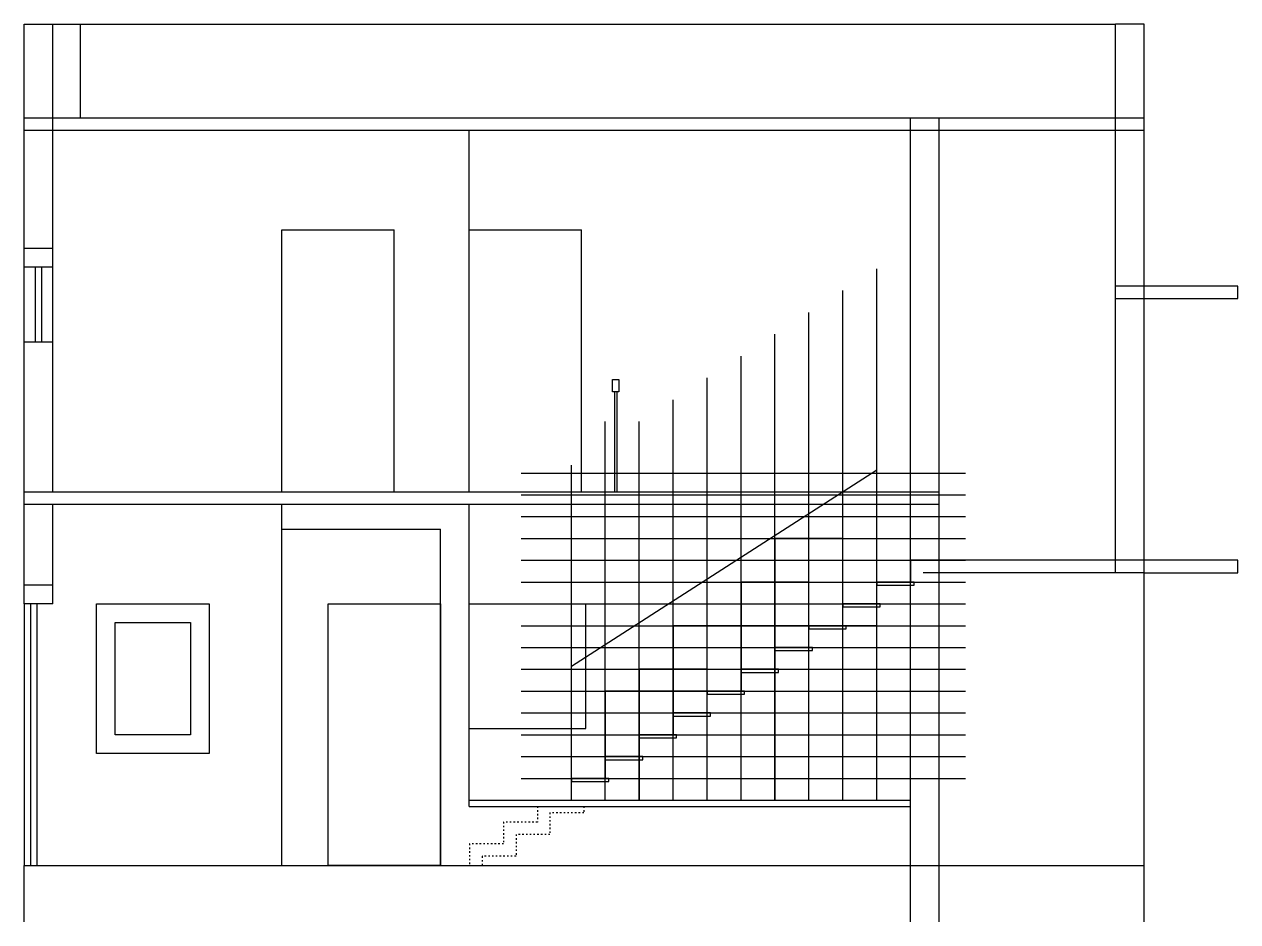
# Model space of a CAD drawing. Header units: metres. Extents: x -16 to 65907, y -5261 to 15511.
# Drawn here: x 23273 to 24246, y 3396 to 4116 of the extents above; entities that cross this region are included whole.
import ezdxf

# ---------------------------------------------------------------- set-up
doc = ezdxf.new("R2010")
doc.units = ezdxf.units.M
doc.linetypes.add('ACAD_ISO03W100', pattern=[30, 12, -18])
for name, color, linetype in [('BC-HATCH', 8, 'Continuous'), ('BC-WALLS', 1, 'Continuous'), ('BC-WHITECOLOR', 7, 'Continuous')]:
    doc.layers.add(name, color=color, linetype=linetype)

msp = doc.modelspace()

# ---------------------------------------------------------------- linework, layer by layer
at = {"layer": 'BC-HATCH', "color": 250}
for p, q in [((23956.082, 3493.786), (23956.082, 3920.087)), ((23928.882, 3493.786), (23928.882, 3902.587)), ((23901.682, 3493.786), (23901.682, 3885.087)), ((23874.482, 3493.786), (23874.482, 3867.587)), ((23847.282, 3493.786), (23847.282, 3850.087)), ((23820.082, 3493.786), (23820.082, 3832.587)), ((23792.882, 3493.786), (23792.882, 3815.087)), ((23738.482, 3493.786), (23738.482, 3797.587)), ((23765.682, 3493.786), (23765.682, 3797.587)), ((23670.938, 3756.286), (24027.419, 3756.286)), ((23711.282, 3493.786), (23711.282, 3762.587)), ((23711.282, 3601.286), (23956.082, 3758.786)), ((23670.938, 3738.786), (24027.419, 3738.786)), ((23670.938, 3721.286), (24027.419, 3721.286)), ((23670.938, 3703.786), (24027.419, 3703.786)), ((23670.938, 3686.286), (24027.419, 3686.286)), ((23670.938, 3668.786), (24027.419, 3668.786)), ((23670.938, 3651.286), (24027.419, 3651.286)), ((23670.938, 3633.786), (24027.419, 3633.786)), ((23670.938, 3616.286), (24027.419, 3616.286)), ((23670.938, 3598.786), (24027.419, 3598.786)), ((23670.938, 3581.286), (24027.419, 3581.286)), ((23670.938, 3563.786), (24027.419, 3563.786)), ((23670.938, 3546.286), (24027.419, 3546.286)), ((23670.938, 3528.786), (24027.419, 3528.786)), ((23670.938, 3511.286), (24027.419, 3511.286))]:
    msp.add_line(p, q, dxfattribs=at)
at = {"layer": 'BC-HATCH'}
for p, q in [((23745.782, 3821.286), (23745.782, 3741.286)), ((23747.782, 3821.286), (23747.782, 3741.286))]:
    msp.add_line(p, q, dxfattribs=at)
for points in [[(23749.282, 3831.286), (23749.282, 3821.286), (23744.282, 3821.286), (23744.282, 3831.286)], [(23405.743, 3636.286), (23405.743, 3546.286), (23345.443, 3546.286), (23345.443, 3636.286)]]:
    msp.add_lwpolyline(points, close=True, dxfattribs=at)
at = {"layer": 'BC-HATCH', "linetype": 'ACAD_ISO03W100', "ltscale": 0.1}
for points in [[(23684.082, 3488.786), (23684.082, 3476.286), (23656.882, 3476.286), (23656.882, 3458.786), (23629.682, 3458.786), (23629.682, 3441.286)], [(23721.282, 3488.786), (23721.282, 3483.786), (23694.082, 3483.786), (23694.082, 3466.286), (23666.882, 3466.286), (23666.882, 3448.786), (23639.682, 3448.786), (23639.682, 3441.286)]]:
    msp.add_lwpolyline(points, dxfattribs=at)
at = {"layer": 'BC-WALLS'}
for p, q in [((23272.554, 3921.286), (23272.554, 4116.286)), ((23272.554, 4116.286), (23295.554, 4116.286)), ((23295.554, 3921.286), (23295.554, 4116.286)), ((24147.582, 3676.286), (24147.582, 4116.286)), ((24170.582, 4116.286), (24147.582, 4116.286)), ((24170.582, 3396.286), (24170.582, 4116.286)), ((23272.554, 4041.286), (24170.582, 4041.286)), ((23983.282, 3396.286), (23983.282, 4041.286)), ((24006.282, 3396.286), (24006.282, 4041.286)), ((23272.554, 4031.286), (24170.582, 4031.286)), ((23295.554, 3936.286), (23272.554, 3936.286)), ((23295.554, 3921.286), (23272.554, 3921.286)), ((23272.554, 3651.286), (23272.554, 3861.286)), ((23295.554, 3861.286), (23272.554, 3861.286)), ((23295.554, 3741.286), (23295.554, 3861.286)), ((23272.554, 3741.286), (24006.282, 3741.286)), ((23272.554, 3731.286), (24006.282, 3731.286)), ((23295.554, 3651.286), (23295.554, 3731.286)), ((24170.582, 3686.286), (23983.282, 3686.286)), ((23983.282, 3686.286), (23983.282, 3668.786)), ((24170.582, 3676.286), (23993.282, 3676.286)), ((23295.554, 3666.286), (23272.554, 3666.286)), ((23295.554, 3651.286), (23272.554, 3651.286)), ((23711.282, 3493.786), (23711.282, 3493.786)), ((23272.554, 3396.286), (23272.554, 3441.286)), ((23272.554, 3441.286), (24170.582, 3441.286))]:
    msp.add_line(p, q, dxfattribs=at)
for points in [[(24147.582, 3896.286), (24245.582, 3896.286), (24245.582, 3906.286), (24147.582, 3906.286)], [(24170.582, 3676.286), (24245.582, 3676.286), (24245.582, 3686.286), (24170.582, 3686.286)]]:
    msp.add_lwpolyline(points, dxfattribs=at)
at = {"layer": 'BC-WHITECOLOR'}
for p, q in [((23295.554, 4116.286), (24147.582, 4116.286)), ((23317.57, 4041.286), (23317.57, 4116.286)), ((23629.282, 3741.286), (23629.282, 4031.286)), ((23479.082, 3741.286), (23479.082, 3951.286)), ((23479.082, 3951.286), (23569.082, 3951.286)), ((23569.082, 3741.286), (23569.082, 3951.286)), ((23629.282, 3741.286), (23629.282, 3951.286)), ((23629.282, 3951.286), (23719.282, 3951.286)), ((23719.282, 3741.286), (23719.282, 3951.286)), ((23272.554, 3861.286), (23272.554, 3921.286)), ((23281.554, 3861.286), (23281.554, 3921.286)), ((23286.554, 3861.286), (23286.554, 3921.286)), ((23295.554, 3861.286), (23295.554, 3921.286)), ((23479.082, 3441.286), (23479.082, 3731.286)), ((23629.282, 3488.786), (23629.282, 3731.286)), ((23479.082, 3711.286), (23606.282, 3711.286)), ((23606.282, 3441.286), (23606.282, 3711.286)), ((23272.554, 3651.286), (23272.554, 3441.286)), ((23277.554, 3651.286), (23277.554, 3441.286)), ((23282.554, 3651.286), (23282.554, 3441.286)), ((23629.282, 3651.286), (23722.782, 3651.286)), ((23722.782, 3551.286), (23722.782, 3651.286)), ((23629.282, 3551.286), (23722.782, 3551.286)), ((23629.282, 3493.786), (23983.282, 3493.786)), ((23629.282, 3488.786), (23983.282, 3488.786))]:
    msp.add_line(p, q, dxfattribs=at)
at = {"layer": 'BC-WHITECOLOR', "color": 1, "linetype": 'Continuous'}
for points in [[(23928.882, 3493.786), (23928.882, 3703.786), (23874.482, 3703.786), (23874.482, 3493.786)], [(23901.682, 3581.286), (23901.682, 3668.786), (23847.282, 3668.786), (23847.282, 3581.286)], [(23792.882, 3633.786), (23792.882, 3546.286), (23956.082, 3546.286), (23956.082, 3633.786)], [(23765.682, 3598.786), (23765.682, 3493.786), (23820.082, 3493.786), (23820.082, 3598.786)], [(23847.282, 3511.286), (23847.282, 3581.286), (23738.482, 3581.286), (23738.482, 3511.286)]]:
    msp.add_lwpolyline(points, close=True, dxfattribs=at)
at = {"layer": 'BC-WHITECOLOR', "linetype": 'Continuous'}
for points in [[(23986.082, 3666.286), (23986.082, 3668.786), (23956.082, 3668.786), (23956.082, 3666.286)], [(23958.882, 3648.786), (23958.882, 3651.286), (23928.882, 3651.286), (23928.882, 3648.786)], [(23931.682, 3631.286), (23931.682, 3633.786), (23901.682, 3633.786), (23901.682, 3631.286)], [(23904.482, 3613.786), (23904.482, 3616.286), (23874.482, 3616.286), (23874.482, 3613.786)], [(23877.282, 3596.286), (23877.282, 3598.786), (23847.282, 3598.786), (23847.282, 3596.286)], [(23850.082, 3578.786), (23850.082, 3581.286), (23820.082, 3581.286), (23820.082, 3578.786)], [(23822.882, 3561.286), (23822.882, 3563.786), (23792.882, 3563.786), (23792.882, 3561.286)], [(23795.682, 3543.786), (23795.682, 3546.286), (23765.682, 3546.286), (23765.682, 3543.786)], [(23768.482, 3526.286), (23768.482, 3528.786), (23738.482, 3528.786), (23738.482, 3526.286)], [(23741.282, 3508.786), (23741.282, 3511.286), (23711.282, 3511.286), (23711.282, 3508.786)]]:
    msp.add_lwpolyline(points, close=True, dxfattribs=at)
at = {"layer": 'BC-WHITECOLOR'}
for points in [[(23420.743, 3651.286), (23420.743, 3531.286), (23330.443, 3531.286), (23330.443, 3651.286)], [(23606.282, 3651.286), (23606.282, 3441.286), (23516.282, 3441.286), (23516.282, 3651.286)]]:
    msp.add_lwpolyline(points, close=True, dxfattribs=at)

doc.saveas('drawing.dxf')
